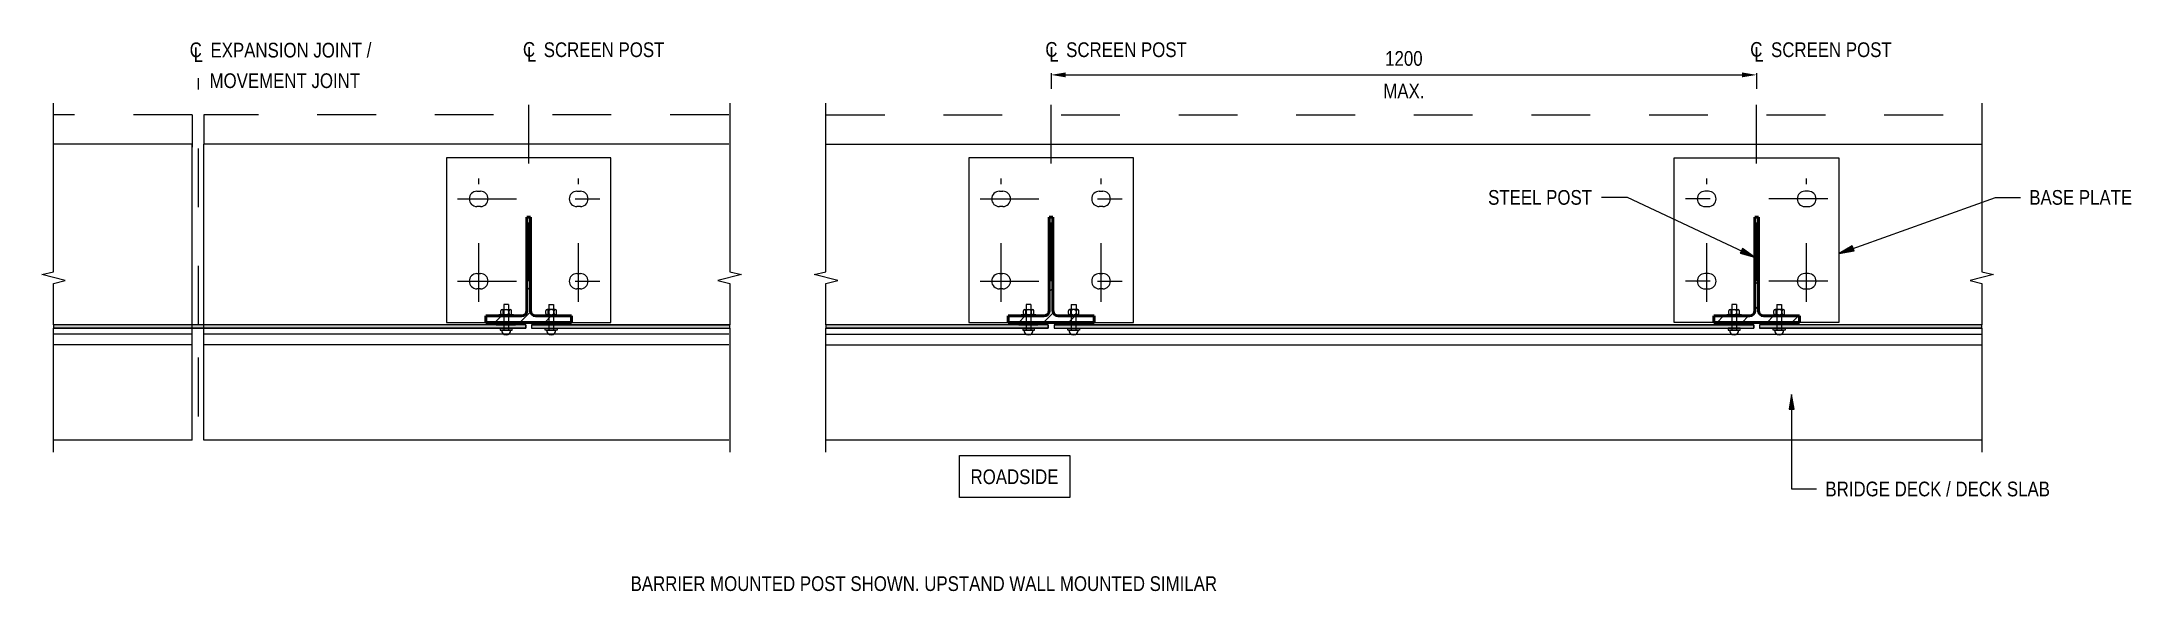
# Model space of a CAD drawing. Header units: metres. Extents: x 2.5 to 15.5, y -5.5 to 5.4.
# Drawn here: x 11.541 to 15.097, y -5.521 to -4.587 of the extents above; entities that cross this region are included whole.
import ezdxf

# ---------------------------------------------------------------- set-up
doc = ezdxf.new("R2010")
doc.units = ezdxf.units.M
doc.linetypes.add('JacobsCenter', pattern=[0.015, 0.009, -0.0015, 0.003, -0.0015])
doc.linetypes.add('JacobsDash', pattern=[0.0045, 0.003, -0.0015])
doc.layers.get('Defpoints').update_dxf_attribs({"color": 41})
for name, color, linetype, lineweight in [('A-ANNO-DIMS', 7, 'Continuous', 9), ('A-ANNO-NOTE', 7, 'Continuous', 9), ('A-DETL', 7, 'Continuous', 13), ('A-DETL-GENF', 7, 'Continuous', 9), ('G-ANNO-TEXT', 7, 'Continuous', 9)]:
    doc.layers.add(name, color=color, linetype=linetype, lineweight=lineweight)
doc.styles.add('Arial Narrow_1', font='ARIALN.TTF', dxfattribs={"height": 0.0025})
doc.styles.add('Arial Narrow_3', font='ARIALN.TTF', dxfattribs={"height": 0.025})
doc.dimstyles.new('Dimension_Standard_O__mm_', dxfattribs={"dimscale": 0.3048, "dimtxt": 0.025586, "dimasz": 0.082021, "dimexe": 0.07874, "dimexo": 0.049213, "dimgap": 0.049213, "dimtad": 1, "dimdec": 0, "dimlfac": 1000, "dimzin": 0, "dimdsep": 46, "dimtxsty": 'Arial Narrow_3', "dimsah": 1, "dimcen": 0.09, "dimaunit": 1, "dimadec": 4, "dimazin": 0, "dimtfac": 1, "dimtdec": 4, "dimtix": 1, "dimtmove": 0, "dimatfit": 3, "dimfxl": 1, "dimtvp": 1, "dimtfill": 1, "dimtolj": 1, "dimtzin": 0, "dimlwd": 18, "dimlwe": 18, "dimarcsym": 2})
pattern_1 = [(45, (9.06031, 0), (-0.0212132, 0.0212132), [])]

msp = doc.modelspace()

# ---------------------------------------------------------------- texts
at = {"layer": 'G-ANNO-TEXT', "char_height": 0.025, "attachment_point": 1, "style": 'Arial Narrow_3', "bg_fill": 3, "box_fill_scale": 1, "bg_fill_color": 256, "bg_fill_transparency": 0}
for s, insert in [('MOVEMENT JOINT', (11.8263779, -4.6405882)), ('BARRIER MOUNTED POST SHOWN. UPSTAND WALL MOUNTED SIMILAR', (12.5425342, -5.495991))]:
    msp.add_mtext(s, dxfattribs=dict(at, insert=insert))

# ---------------------------------------------------------------- blocks, each defined once
blk = doc.blocks.new('CS_DET_BreakLine_ViewScale1 - CS_Std BreakLine-6058594-DRG-2873224 - ANTI-THROW SCREEN POST - ALUMINIUM SCREEN_PLAN')
at = {"layer": 'A-DETL-GENF', "lineweight": 18}
for p, q in [((-0.02, 0), (0.1905, 0)), ((0.1965, 0), (0.2667, 0)), ((0.2667, 0), (0.2717, -0.02)), ((0.2717, -0.02), (0.2817, 0.02)), ((0.2817, 0.02), (0.2867, 0)), ((0.2867, 0), (0.5734, 0))]:
    blk.add_line(p, q, dxfattribs=at)
blk = doc.blocks.new('CS_DET_BreakLine_ViewScale1 - CS_Std BreakLine-6058595-DRG-2873224 - ANTI-THROW SCREEN POST - ALUMINIUM SCREEN_PLAN')
at = {"layer": 'A-DETL-GENF', "lineweight": 18}
for p, q in [((0.1905, 0), (-0.02, 0)), ((0.2667, 0), (0.1965, 0)), ((0.2717, 0.02), (0.2667, 0)), ((0.2817, -0.02), (0.2717, 0.02)), ((0.2867, 0), (0.2817, -0.02)), ((0.5734, 0), (0.2867, 0))]:
    blk.add_line(p, q, dxfattribs=at)
blk = doc.blocks.new('CS_Annot_Centreline Symbol4 - CS_Annot_Centreline Symbol 2-6058547-DRG-2873224 - ANTI-THROW SCREEN POST - ALUMINIUM SCREEN_PLAN')
at = {"layer": 'A-ANNO-NOTE', "char_height": 0.0025, "attachment_point": 1, "style": 'Arial Narrow_1'}
for s, insert, width in [('C  ', (-0.00109, 0.00476), 0.0044093), ('L', (-0.00041, 0.00392), 0.0019241)]:
    blk.add_mtext(s, dxfattribs=dict(at, insert=insert, width=width))
blk = doc.blocks.new('DIMBLOCK12-DRG-2873224 - ANTI-THROW SCREEN POST - ALUMINIUM SCREEN_PLAN')
at = {"layer": 'A-ANNO-DIMS', "color": 0, "lineweight": 18, "transparency": 16777216}
for p, q in [((13.2578, -4.6405), (13.2578, -4.6672)), ((13.2828, -4.6432), (14.4328, -4.6432)), ((14.4578, -4.6405), (14.4578, -4.6672))]:
    blk.add_line(p, q, dxfattribs=at)
at = {"layer": 'A-ANNO-DIMS', "color": 0, "transparency": 16777216}
for points in [[(13.2828, -4.639), (13.2828, -4.6474), (13.2578, -4.6432)], [(14.4328, -4.639), (14.4328, -4.6474), (14.4578, -4.6432)]]:
    blk.add_solid(points, dxfattribs=at)
at = {"layer": 'Defpoints', "color": 0, "transparency": 16777216}
for p in [(13.2578, -4.6255), (14.4578, -4.6255), (14.4578, -4.6432)]:
    blk.add_point(p, dxfattribs=at)
at = {"layer": 'A-ANNO-DIMS', "color": 0, "lineweight": 18, "transparency": 16777216, "char_height": 0.025, "width": 0.084311, "attachment_point": 5, "style": 'Arial Narrow_3', "bg_fill": 3, "box_fill_scale": 1.1, "bg_fill_color": 256, "bg_fill_true_color": 13158600, "bg_fill_transparency": 0}
for s, insert in [('\\A1;1200', (13.8578, -4.6154)), ('\\A1;MAX.', (13.8578, -4.6707))]:
    blk.add_mtext(s, dxfattribs=dict(at, insert=insert))
blk = doc.blocks.new('CS_Annot_Centreline Symbol4 - CS_Annot_Centreline Symbol-6057300-DRG-2873224 - ANTI-THROW SCREEN POST - ALUMINIUM SCREEN_PLAN')
at = {"layer": 'A-ANNO-NOTE', "char_height": 0.0025, "attachment_point": 1, "style": 'Arial Narrow_1'}
for s, insert, width in [('C  ', (-0.00109, 0.00476), 0.0044093), ('L', (-0.00041, 0.00392), 0.0019241)]:
    blk.add_mtext(s, dxfattribs=dict(at, insert=insert, width=width))

# ---------------------------------------------------------------- hatches: boundary and pattern name
at = {"layer": 'A-DETL-GENF'}
h = msp.add_hatch(dxfattribs=at)
h.set_pattern_fill('FP_2', color=256, style=0, pattern_type=2)
h.set_pattern_definition(pattern_1)
h.paths.add_polyline_path([(12.2961826, -5.0641832), (12.4421826, -5.0641832), (12.4421826, -5.0531832), (12.3813826, -5.0531832), (12.3790533, -5.0528765), (12.3768826, -5.0519774), (12.3750187, -5.0505472), (12.3735884, -5.0486832), (12.3726893, -5.0465126), (12.3723826, -5.0441832), (12.3723826, -4.8854681), (12.3659826, -4.8854681), (12.3659826, -5.0441832), (12.365676, -5.0465126), (12.3647769, -5.0486832), (12.3633466, -5.0505472), (12.3614826, -5.0519774), (12.359312, -5.0528765), (12.3569826, -5.0531832), (12.2961826, -5.0531832)])
h = msp.add_hatch(dxfattribs=at)
h.set_pattern_fill('FP_2', color=256, style=0, pattern_type=2)
h.set_pattern_definition(pattern_1)
h.paths.add_polyline_path([(13.1847586, -5.0641832), (13.3307586, -5.0641832), (13.3307586, -5.0531832), (13.2699586, -5.0531832), (13.2676292, -5.0528765), (13.2654586, -5.0519774), (13.2635946, -5.0505472), (13.2621643, -5.0486832), (13.2612652, -5.0465126), (13.2609586, -5.0441832), (13.2609586, -4.8854681), (13.2545586, -4.8854681), (13.2545586, -5.0441832), (13.2542519, -5.0465126), (13.2533528, -5.0486832), (13.2519225, -5.0505472), (13.2500586, -5.0519774), (13.2478879, -5.0528765), (13.2455586, -5.0531832), (13.1847586, -5.0531832)])
h = msp.add_hatch(dxfattribs=at)
h.set_pattern_fill('FP_2', color=256, style=0, pattern_type=2)
h.set_pattern_definition(pattern_1)
h.paths.add_polyline_path([(14.5307586, -5.0641832), (14.5307586, -5.0531832), (14.4699586, -5.0531832), (14.4676292, -5.0528765), (14.4654586, -5.0519774), (14.4635946, -5.0505472), (14.4621643, -5.0486832), (14.4612652, -5.0465126), (14.4609586, -5.0441832), (14.4609586, -4.8854681), (14.4545586, -4.8854681), (14.4545586, -5.0441832), (14.4542519, -5.0465126), (14.4533528, -5.0486832), (14.4519225, -5.0505472), (14.4500586, -5.0519774), (14.4478879, -5.0528765), (14.4455586, -5.0531832), (14.3847586, -5.0531832), (14.3847586, -5.0641832)])
at = {"layer": 'A-DETL-GENF', "true_color": 0xc0c0c0}
h = msp.add_hatch(color=9, dxfattribs=at)
h.paths.add_polyline_path([(12.7110429, -5.0741832), (12.7110429, -5.0681832), (12.3741826, -5.0681832), (12.3741826, -5.0741832)])
h.paths.add_polyline_path([(12.3641826, -5.0741832), (12.3641826, -5.0681832), (11.5610864, -5.0681832), (11.5610864, -5.0741832)])
h = msp.add_hatch(color=9, dxfattribs=at)
h.paths.add_polyline_path([(14.345813, -5.0741832), (14.4527586, -5.0741832), (14.4527586, -5.0681832), (13.2627586, -5.0681832), (13.2627586, -5.0741832)])
h.paths.add_polyline_path([(14.8407586, -5.0741832), (14.8407586, -5.0681832), (14.4627586, -5.0681832), (14.4627586, -5.0741832)])
h.paths.add_polyline_path([(12.8747586, -5.0741832), (13.2527586, -5.0741832), (13.2527586, -5.0681832), (12.8747586, -5.0681832)])
at = {"layer": 'G-ANNO-TEXT'}
for points in [[(14.4541898, -4.9532996), (14.4334436, -4.9386699), (14.4296911, -4.9466477)], [(14.5983421, -4.9467407), (14.623364, -4.9424585), (14.6203904, -4.9341587)], [(14.5172709, -5.1865609), (14.5128627, -5.2115609), (14.5216791, -5.2115609)]]:
    msp.add_hatch(color=256, dxfattribs=at).paths.add_polyline_path(points)

# ---------------------------------------------------------------- linework, layer by layer
at = {"layer": 'A-DETL', "linetype": 'JacobsCenter', "lineweight": 18}
for p, q in [((11.8075392, -5.0681832), (11.8075392, -4.6490326)), ((11.8075392, -5.2240326), (11.8075392, -5.0741832))]:
    msp.add_line(p, q, dxfattribs=at)
at = {"layer": 'A-DETL', "linetype": 'JacobsCenter', "lineweight": 9}
for p, q in [((12.3691826, -4.9941832), (12.3691826, -4.6241832)), ((13.2577586, -4.9941832), (13.2577586, -4.6241832)), ((14.4577586, -4.9941832), (14.4577586, -4.6241832))]:
    msp.add_line(p, q, dxfattribs=at)
at = {"layer": 'A-DETL', "linetype": 'JacobsDash', "lineweight": 9}
for p, q in [((11.7969444, -4.7113119), (11.5610864, -4.7113119)), ((12.7095826, -4.7113119), (11.8169444, -4.7113119)), ((12.8747586, -4.7113119), (14.8407586, -4.7113119))]:
    msp.add_line(p, q, dxfattribs=at)
at = {"layer": 'A-DETL', "lineweight": 9}
for p, q in [((11.7969444, -4.7113119), (11.7969444, -4.7663119)), ((11.8169444, -4.7113119), (11.8169444, -4.7613119)), ((11.7969444, -4.7613119), (11.5610864, -4.7613119)), ((11.7969444, -5.2646771), (11.7969444, -4.7613119)), ((12.7095826, -4.7613119), (11.8169444, -4.7613119)), ((11.8169444, -5.2646771), (11.8169444, -4.7613119)), ((11.8510864, -4.7613119), (11.8410864, -4.7613119)), ((12.8747586, -4.7613119), (14.8407586, -4.7613119)), ((12.3219629, -5.0491832), (12.3219629, -5.0442522)), ((12.3219629, -5.0491832), (12.3219629, -5.0442522)), ((12.3239629, -5.0422522), (12.3377672, -5.0422522)), ((12.3239629, -5.0422522), (12.3377672, -5.0422522)), ((12.3239629, -5.0422522), (12.3377672, -5.0422522)), ((12.3239629, -5.0422522), (12.3377672, -5.0422522)), ((12.3239629, -5.0422522), (12.3377672, -5.0422522)), ((12.3239629, -5.0422522), (12.3377672, -5.0422522)), ((12.3259629, -5.0491832), (12.3259629, -5.0442522)), ((12.3259629, -5.0491832), (12.3259629, -5.0442522)), ((12.334865, -5.0337692), (12.3268423, -5.0337733)), ((12.334865, -5.0337692), (12.3268423, -5.0337733)), ((12.3268423, -5.0337733), (12.3268644, -5.0773905)), ((12.3268423, -5.0337733), (12.3268644, -5.0773905)), ((12.334865, -5.0337692), (12.334865, -5.0773864)), ((12.334865, -5.0337692), (12.334865, -5.0773864)), ((12.3357672, -5.0491832), (12.3357672, -5.0442522)), ((12.3357672, -5.0491832), (12.3357672, -5.0442522)), ((12.3397672, -5.0491832), (12.3397672, -5.0442522)), ((12.3397672, -5.0491832), (12.3397672, -5.0442522)), ((12.3985981, -5.0491832), (12.3985981, -5.0442522)), ((12.4144024, -5.0422522), (12.4005981, -5.0422522)), ((12.4144024, -5.0422522), (12.4005981, -5.0422522)), ((12.4144024, -5.0422522), (12.4005981, -5.0422522)), ((12.4025981, -5.0491832), (12.4025981, -5.0442522)), ((12.4035002, -5.0337692), (12.4035002, -5.0773864)), ((12.4035002, -5.0337692), (12.411523, -5.0337733)), ((12.411523, -5.0337733), (12.4115009, -5.0773905)), ((12.4124024, -5.0491832), (12.4124024, -5.0442522)), ((12.4164024, -5.0491832), (12.4164024, -5.0442522)), ((13.2105388, -5.0491832), (13.2105388, -5.0442522)), ((13.2125388, -5.0422522), (13.2263431, -5.0422522)), ((13.2125388, -5.0422522), (13.2263431, -5.0422522)), ((13.2125388, -5.0422522), (13.2263431, -5.0422522)), ((13.2145388, -5.0491832), (13.2145388, -5.0442522)), ((13.223441, -5.0337692), (13.2154182, -5.0337733)), ((13.2154182, -5.0337733), (13.2154403, -5.0773905)), ((13.223441, -5.0337692), (13.223441, -5.0773864)), ((13.2243431, -5.0491832), (13.2243431, -5.0442522)), ((13.2283431, -5.0491832), (13.2283431, -5.0442522)), ((13.287174, -5.0491832), (13.287174, -5.0442522)), ((13.3029783, -5.0422522), (13.289174, -5.0422522)), ((13.3029783, -5.0422522), (13.289174, -5.0422522)), ((13.3029783, -5.0422522), (13.289174, -5.0422522)), ((13.291174, -5.0491832), (13.291174, -5.0442522)), ((13.2920761, -5.0337692), (13.2920761, -5.0773864)), ((13.2920761, -5.0337692), (13.3000989, -5.0337733)), ((13.3000989, -5.0337733), (13.3000768, -5.0773905)), ((13.3009783, -5.0491832), (13.3009783, -5.0442522)), ((13.3049783, -5.0491832), (13.3049783, -5.0442522)), ((14.4105388, -5.0491832), (14.4105388, -5.0442522)), ((14.4125388, -5.0422522), (14.4263431, -5.0422522)), ((14.4125388, -5.0422522), (14.4263431, -5.0422522)), ((14.4125388, -5.0422522), (14.4263431, -5.0422522)), ((14.4145388, -5.0491832), (14.4145388, -5.0442522)), ((14.423441, -5.0337692), (14.4154182, -5.0337733)), ((14.4154182, -5.0337733), (14.4154403, -5.0773905)), ((14.423441, -5.0337692), (14.423441, -5.0773864)), ((14.4243431, -5.0491832), (14.4243431, -5.0442522)), ((14.4283431, -5.0491832), (14.4283431, -5.0442522)), ((14.487174, -5.0491832), (14.487174, -5.0442522)), ((14.5029783, -5.0422522), (14.489174, -5.0422522)), ((14.5029783, -5.0422522), (14.489174, -5.0422522)), ((14.5029783, -5.0422522), (14.489174, -5.0422522)), ((14.491174, -5.0491832), (14.491174, -5.0442522)), ((14.4920761, -5.0337692), (14.4920761, -5.0773864)), ((14.4920761, -5.0337692), (14.5000989, -5.0337733)), ((14.5000989, -5.0337733), (14.5000768, -5.0773905)), ((14.5009783, -5.0491832), (14.5009783, -5.0442522)), ((14.5049783, -5.0491832), (14.5049783, -5.0442522)), ((11.5610864, -5.0681832), (11.5610864, -5.0741832)), ((12.3641826, -5.0681832), (11.5610864, -5.0681832)), ((12.3641826, -5.0681832), (11.5610864, -5.0681832)), ((11.5610864, -5.0741832), (12.3641826, -5.0741832)), ((12.3641826, -5.0741832), (11.5610864, -5.0741832)), ((11.7969444, -5.0841832), (11.5610864, -5.0841832)), ((12.7095826, -5.0841832), (11.8169444, -5.0841832)), ((12.3140396, -5.0641832), (12.3140396, -5.0681832)), ((12.3466753, -5.0641832), (12.3140396, -5.0641832)), ((12.3140396, -5.0641832), (12.3140396, -5.0681832)), ((12.3466753, -5.0641832), (12.3140396, -5.0641832)), ((12.3140396, -5.0681832), (12.3466753, -5.0681832)), ((12.3140396, -5.0681832), (12.3466753, -5.0681832)), ((12.3433691, -5.0511832), (12.3183691, -5.0511832)), ((12.3183691, -5.0511832), (12.3183691, -5.0531832)), ((12.3433691, -5.0511832), (12.3183691, -5.0511832)), ((12.3183691, -5.0511832), (12.3183691, -5.0531832)), ((12.3208929, -5.0741832), (12.3208929, -5.0773938)), ((12.3408929, -5.0741832), (12.3208929, -5.0741832)), ((12.3208929, -5.0741832), (12.3208929, -5.0773938)), ((12.3408929, -5.0741832), (12.3208929, -5.0741832)), ((12.3208929, -5.0773938), (12.3408929, -5.0773938)), ((12.3208929, -5.0773938), (12.3408929, -5.0773938)), ((12.3388646, -5.0773844), (12.3228655, -5.0773925)), ((12.3388646, -5.0773844), (12.3228655, -5.0773925)), ((12.3408929, -5.0773938), (12.3408929, -5.0741832)), ((12.3408929, -5.0773938), (12.3408929, -5.0741832)), ((12.3433691, -5.0531832), (12.3433691, -5.0511832)), ((12.3433691, -5.0531832), (12.3433691, -5.0511832)), ((12.3466753, -5.0681832), (12.3466753, -5.0641832)), ((12.3466753, -5.0681832), (12.3466753, -5.0641832)), ((12.3641826, -5.0741832), (12.3641826, -5.0681832)), ((12.3641826, -5.0681832), (12.3641826, -5.0741832)), ((12.3641826, -5.0681832), (12.3641826, -5.0741832)), ((12.7110429, -5.0681832), (12.3741826, -5.0681832)), ((12.3741826, -5.0681832), (12.3741826, -5.0741832)), ((12.3741826, -5.0681832), (12.3741826, -5.0741832)), ((12.3741826, -5.0681832), (12.7110429, -5.0681832)), ((12.3741826, -5.0741832), (12.7110429, -5.0741832)), ((12.3741826, -5.0741832), (12.7110429, -5.0741832)), ((12.3916899, -5.0641832), (12.4243257, -5.0641832)), ((12.3916899, -5.0681832), (12.3916899, -5.0641832)), ((12.4243257, -5.0681832), (12.3916899, -5.0681832)), ((12.3949962, -5.0511832), (12.4199962, -5.0511832)), ((12.3949962, -5.0531832), (12.3949962, -5.0511832)), ((12.3974724, -5.0741832), (12.4174724, -5.0741832)), ((12.3974724, -5.0773938), (12.3974724, -5.0741832)), ((12.4174724, -5.0773938), (12.3974724, -5.0773938)), ((12.3995006, -5.0773844), (12.4154998, -5.0773925)), ((12.4174724, -5.0741832), (12.4174724, -5.0773938)), ((12.4199962, -5.0511832), (12.4199962, -5.0531832)), ((12.4243257, -5.0641832), (12.4243257, -5.0681832)), ((12.7110429, -5.0741832), (12.7110429, -5.0681832)), ((13.2527586, -5.0681832), (12.8747586, -5.0681832)), ((12.8747586, -5.0681832), (12.8747586, -5.0741832)), ((13.2527586, -5.0681832), (12.8747586, -5.0681832)), ((12.8747586, -5.0741832), (13.2527586, -5.0741832)), ((13.2527586, -5.0741832), (12.8747586, -5.0741832)), ((12.8747586, -5.0841832), (14.8407586, -5.0841832)), ((13.2026155, -5.0641832), (13.2026155, -5.0681832)), ((13.2352513, -5.0641832), (13.2026155, -5.0641832)), ((13.2026155, -5.0681832), (13.2352513, -5.0681832)), ((13.231945, -5.0511832), (13.206945, -5.0511832)), ((13.206945, -5.0511832), (13.206945, -5.0531832)), ((13.2094688, -5.0741832), (13.2094688, -5.0773938)), ((13.2294688, -5.0741832), (13.2094688, -5.0741832)), ((13.2094688, -5.0773938), (13.2294688, -5.0773938)), ((13.2274406, -5.0773844), (13.2114414, -5.0773925)), ((13.2294688, -5.0773938), (13.2294688, -5.0741832)), ((13.231945, -5.0531832), (13.231945, -5.0511832)), ((13.2352513, -5.0681832), (13.2352513, -5.0641832)), ((13.2527586, -5.0741832), (13.2527586, -5.0681832)), ((13.2527586, -5.0681832), (13.2527586, -5.0741832)), ((14.4527586, -5.0681832), (13.2627586, -5.0681832)), ((13.2627586, -5.0681832), (13.2627586, -5.0741832)), ((13.2627586, -5.0681832), (14.4527586, -5.0681832)), ((13.2627586, -5.0681832), (13.2627586, -5.0741832)), ((13.2627586, -5.0741832), (14.4527586, -5.0741832)), ((13.2627586, -5.0741832), (14.4527586, -5.0741832)), ((13.2802659, -5.0641832), (13.3129016, -5.0641832)), ((13.2802659, -5.0681832), (13.2802659, -5.0641832)), ((13.3129016, -5.0681832), (13.2802659, -5.0681832)), ((13.2835721, -5.0511832), (13.3085721, -5.0511832)), ((13.2835721, -5.0531832), (13.2835721, -5.0511832)), ((13.2860483, -5.0741832), (13.3060483, -5.0741832)), ((13.2860483, -5.0773938), (13.2860483, -5.0741832)), ((13.3060483, -5.0773938), (13.2860483, -5.0773938)), ((13.2880765, -5.0773844), (13.3040757, -5.0773925)), ((13.3060483, -5.0741832), (13.3060483, -5.0773938)), ((13.3085721, -5.0511832), (13.3085721, -5.0531832)), ((13.3129016, -5.0641832), (13.3129016, -5.0681832)), ((14.4026155, -5.0641832), (14.4026155, -5.0681832)), ((14.4352513, -5.0641832), (14.4026155, -5.0641832)), ((14.4026155, -5.0681832), (14.4352513, -5.0681832)), ((14.431945, -5.0511832), (14.406945, -5.0511832)), ((14.406945, -5.0511832), (14.406945, -5.0531832)), ((14.4094688, -5.0741832), (14.4094688, -5.0773938)), ((14.4294688, -5.0741832), (14.4094688, -5.0741832)), ((14.4094688, -5.0773938), (14.4294688, -5.0773938)), ((14.4274406, -5.0773844), (14.4114414, -5.0773925)), ((14.4294688, -5.0773938), (14.4294688, -5.0741832)), ((14.431945, -5.0531832), (14.431945, -5.0511832)), ((14.4352513, -5.0681832), (14.4352513, -5.0641832)), ((14.4527586, -5.0741832), (14.4527586, -5.0681832)), ((14.4527586, -5.0681832), (14.4527586, -5.0741832)), ((14.8407586, -5.0681832), (14.4627586, -5.0681832)), ((14.4627586, -5.0681832), (14.4627586, -5.0741832)), ((14.8407586, -5.0681832), (14.4627586, -5.0681832)), ((14.4627586, -5.0681832), (14.4627586, -5.0741832)), ((14.4627586, -5.0741832), (14.8407586, -5.0741832)), ((14.8407586, -5.0741832), (14.4627586, -5.0741832)), ((14.4802659, -5.0641832), (14.5129016, -5.0641832)), ((14.4802659, -5.0681832), (14.4802659, -5.0641832)), ((14.5129016, -5.0681832), (14.4802659, -5.0681832)), ((14.4835721, -5.0511832), (14.5085721, -5.0511832)), ((14.4835721, -5.0531832), (14.4835721, -5.0511832)), ((14.4860483, -5.0741832), (14.5060483, -5.0741832)), ((14.4860483, -5.0773938), (14.4860483, -5.0741832)), ((14.5060483, -5.0773938), (14.4860483, -5.0773938)), ((14.4880765, -5.0773844), (14.5040757, -5.0773925)), ((14.5060483, -5.0741832), (14.5060483, -5.0773938)), ((14.5085721, -5.0511832), (14.5085721, -5.0531832)), ((14.5129016, -5.0641832), (14.5129016, -5.0681832)), ((14.8407586, -5.0741832), (14.8407586, -5.0681832)), ((11.7969444, -5.1022927), (11.5610864, -5.1022927)), ((12.7095826, -5.1022927), (11.8169444, -5.1022927)), ((12.8747586, -5.1022927), (14.8407586, -5.1022927)), ((11.7969444, -5.2646771), (11.5610864, -5.2646771)), ((12.7095826, -5.2646771), (11.8169444, -5.2646771)), ((14.8407586, -5.2646771), (12.8747586, -5.2646771))]:
    msp.add_line(p, q, dxfattribs=at)
at = {"layer": 'A-DETL', "lineweight": 25}
for p, q in [((12.2291826, -4.7841832), (12.2291826, -5.0641832)), ((12.5091826, -4.7841832), (12.2291826, -4.7841832)), ((12.5091826, -5.0641832), (12.5091826, -4.7841832)), ((13.1177586, -4.7841832), (13.1177586, -5.0641832)), ((13.3977586, -4.7841832), (13.1177586, -4.7841832)), ((13.3977586, -5.0641832), (13.3977586, -4.7841832)), ((14.3177586, -4.7841832), (14.5977586, -4.7841832)), ((14.3177586, -5.0641832), (14.3177586, -4.7841832)), ((14.5977586, -4.7841832), (14.5977586, -5.0641832)), ((12.2811955, -4.8411832), (12.2871955, -4.8411832)), ((12.2871955, -4.8671832), (12.2811955, -4.8671832)), ((12.4511698, -4.8411832), (12.4571698, -4.8411832)), ((12.4571698, -4.8671832), (12.4511698, -4.8671832)), ((13.1697714, -4.8411832), (13.1757714, -4.8411832)), ((13.1757714, -4.8671832), (13.1697714, -4.8671832)), ((13.3397457, -4.8411832), (13.3457457, -4.8411832)), ((13.3457457, -4.8671832), (13.3397457, -4.8671832)), ((14.3757714, -4.8411832), (14.3697714, -4.8411832)), ((14.3697714, -4.8671832), (14.3757714, -4.8671832)), ((14.5457457, -4.8411832), (14.5397457, -4.8411832)), ((14.5397457, -4.8671832), (14.5457457, -4.8671832)), ((12.2811955, -4.9811832), (12.2871955, -4.9811832)), ((12.2871955, -5.0071832), (12.2811955, -5.0071832)), ((12.4511698, -4.9811832), (12.4571698, -4.9811832)), ((12.4571698, -5.0071832), (12.4511698, -5.0071832)), ((13.1697714, -4.9811832), (13.1757714, -4.9811832)), ((13.1757714, -5.0071832), (13.1697714, -5.0071832)), ((13.3397457, -4.9811832), (13.3457457, -4.9811832)), ((13.3457457, -5.0071832), (13.3397457, -5.0071832)), ((14.3757714, -4.9811832), (14.3697714, -4.9811832)), ((14.3697714, -5.0071832), (14.3757714, -5.0071832)), ((14.5457457, -4.9811832), (14.5397457, -4.9811832)), ((14.5397457, -5.0071832), (14.5457457, -5.0071832)), ((12.2291826, -5.0641832), (12.2961826, -5.0641832)), ((12.4421826, -5.0641832), (12.5091826, -5.0641832)), ((13.1177586, -5.0641832), (13.1847586, -5.0641832)), ((13.3307586, -5.0641832), (13.3977586, -5.0641832)), ((14.3847586, -5.0641832), (14.3177586, -5.0641832)), ((14.5977586, -5.0641832), (14.5307586, -5.0641832))]:
    msp.add_line(p, q, dxfattribs=at)
at = {"layer": 'A-DETL', "linetype": 'JacobsCenter'}
for p, q in [((12.2841826, -5.0291832), (12.2841826, -4.8191832)), ((12.454157, -5.0291832), (12.454157, -4.8191832)), ((13.1727586, -5.0291832), (13.1727586, -4.8191832)), ((13.3427329, -5.0291832), (13.3427329, -4.8191832)), ((14.3727842, -5.0291832), (14.3727842, -4.8191832)), ((14.5427586, -5.0291832), (14.5427586, -4.8191832)), ((12.2482869, -4.8541832), (12.4900784, -4.8541832)), ((13.1368628, -4.8541832), (13.3786543, -4.8541832)), ((14.5786543, -4.8541832), (14.3368628, -4.8541832)), ((12.2482869, -4.9941832), (12.4900784, -4.9941832)), ((13.1368628, -4.9941832), (13.3786543, -4.9941832)), ((14.5786543, -4.9941832), (14.3368628, -4.9941832))]:
    msp.add_line(p, q, dxfattribs=at)
at = {"layer": 'A-DETL', "lineweight": 50}
for p, q in [((12.3723826, -4.8854681), (12.3659826, -4.8854681)), ((12.3659826, -4.8854681), (12.3659826, -5.0441832)), ((12.3723826, -5.0441832), (12.3723826, -4.8854681)), ((13.2609586, -4.8854681), (13.2545586, -4.8854681)), ((13.2545586, -4.8854681), (13.2545586, -5.0441832)), ((13.2609586, -5.0441832), (13.2609586, -4.8854681)), ((14.4545586, -4.8854681), (14.4545586, -5.0441832)), ((14.4609586, -4.8854681), (14.4545586, -4.8854681)), ((14.4609586, -5.0441832), (14.4609586, -4.8854681)), ((12.3569826, -5.0531832), (12.2961826, -5.0531832)), ((12.2961826, -5.0531832), (12.2961826, -5.0641832)), ((12.2961826, -5.0641832), (12.4421826, -5.0641832)), ((12.4421826, -5.0531832), (12.3813826, -5.0531832)), ((12.4421826, -5.0641832), (12.4421826, -5.0531832)), ((13.2455586, -5.0531832), (13.1847586, -5.0531832)), ((13.1847586, -5.0531832), (13.1847586, -5.0641832)), ((13.1847586, -5.0641832), (13.3307586, -5.0641832)), ((13.3307586, -5.0531832), (13.2699586, -5.0531832)), ((13.3307586, -5.0641832), (13.3307586, -5.0531832)), ((14.4455586, -5.0531832), (14.3847586, -5.0531832)), ((14.3847586, -5.0531832), (14.3847586, -5.0641832)), ((14.3847586, -5.0641832), (14.5307586, -5.0641832)), ((14.5307586, -5.0531832), (14.4699586, -5.0531832)), ((14.5307586, -5.0641832), (14.5307586, -5.0531832))]:
    msp.add_line(p, q, dxfattribs=at)
at = {"layer": 'A-DETL', "lineweight": 18}
for p, q in [((12.3259629, -5.0471677), (12.3259629, -5.0462677)), ((12.3259629, -5.0471677), (12.3259629, -5.0462677)), ((12.3357672, -5.0471677), (12.3357672, -5.0462677)), ((12.3357672, -5.0471677), (12.3357672, -5.0462677)), ((12.4025981, -5.0471677), (12.4025981, -5.0462677)), ((12.4124024, -5.0471677), (12.4124024, -5.0462677)), ((13.2145388, -5.0471677), (13.2145388, -5.0462677)), ((13.2243431, -5.0471677), (13.2243431, -5.0462677)), ((13.291174, -5.0471677), (13.291174, -5.0462677)), ((13.3009783, -5.0471677), (13.3009783, -5.0462677)), ((14.4145388, -5.0471677), (14.4145388, -5.0462677)), ((14.4243431, -5.0471677), (14.4243431, -5.0462677)), ((14.491174, -5.0471677), (14.491174, -5.0462677)), ((14.5009783, -5.0471677), (14.5009783, -5.0462677)), ((12.3183691, -5.0531832), (12.3433691, -5.0531832)), ((12.3183691, -5.0531832), (12.3433691, -5.0531832)), ((12.4199962, -5.0531832), (12.3949962, -5.0531832)), ((13.206945, -5.0531832), (13.231945, -5.0531832)), ((13.3085721, -5.0531832), (13.2835721, -5.0531832)), ((14.406945, -5.0531832), (14.431945, -5.0531832)), ((14.5085721, -5.0531832), (14.4835721, -5.0531832))]:
    msp.add_line(p, q, dxfattribs=at)
at = {"layer": 'A-DETL', "lineweight": 25}
for centre, start, end in [((12.2811955, -4.8541832), 90, 270), ((12.2871955, -4.8541832), 270, 90), ((12.4511698, -4.8541832), 90, 270), ((12.4571698, -4.8541832), 270, 90), ((13.1697714, -4.8541832), 90, 270), ((13.1757714, -4.8541832), 270, 90), ((13.3397457, -4.8541832), 90, 270), ((13.3457457, -4.8541832), 270, 90), ((14.3697714, -4.8541832), 90, 270), ((14.3757714, -4.8541832), 270, 90), ((14.5397457, -4.8541832), 90, 270), ((14.5457457, -4.8541832), 270, 90), ((12.2811955, -4.9941832), 90, 270), ((12.2871955, -4.9941832), 270, 90), ((12.4511698, -4.9941832), 90, 270), ((12.4571698, -4.9941832), 270, 90), ((13.1697714, -4.9941832), 90, 270), ((13.1757714, -4.9941832), 270, 90), ((13.3397457, -4.9941832), 90, 270), ((13.3457457, -4.9941832), 270, 90), ((14.3697714, -4.9941832), 90, 270), ((14.3757714, -4.9941832), 270, 90), ((14.5397457, -4.9941832), 90, 270), ((14.5457457, -4.9941832), 270, 90)]:
    msp.add_arc(centre, 0.013, start, end, dxfattribs=at)
at = {"layer": 'A-DETL', "lineweight": 9}
for centre, radius, start, end in [((12.3239629, -5.0442522), 0.002, 0, 180), ((12.3239629, -5.0442522), 0.002, 0, 180), ((12.330865, -5.0472522), 0.005, 11.3556156, 168.6443844), ((12.330865, -5.0472522), 0.005, 11.3556156, 168.6443844), ((12.330865, -5.0461832), 0.005, 191.3556156, 348.6443844), ((12.330865, -5.0461832), 0.005, 191.3556156, 348.6443844), ((12.3377672, -5.0442522), 0.002, 0, 180), ((12.3377672, -5.0442522), 0.002, 0, 180), ((12.4005981, -5.0442522), 0.002, 0, 180), ((12.4075002, -5.0472522), 0.005, 11.3556156, 168.6443844), ((12.4075002, -5.0461832), 0.005, 191.3556156, 348.6443844), ((12.4144024, -5.0442522), 0.002, 0, 180), ((13.2125388, -5.0442522), 0.002, 0, 180), ((13.219441, -5.0472522), 0.005, 11.3556156, 168.6443844), ((13.219441, -5.0461832), 0.005, 191.3556156, 348.6443844), ((13.2263431, -5.0442522), 0.002, 0, 180), ((13.289174, -5.0442522), 0.002, 0, 180), ((13.2960761, -5.0472522), 0.005, 11.3556156, 168.6443844), ((13.2960761, -5.0461832), 0.005, 191.3556156, 348.6443844), ((13.3029783, -5.0442522), 0.002, 0, 180), ((14.4125388, -5.0442522), 0.002, 0, 180), ((14.419441, -5.0472522), 0.005, 11.3556156, 168.6443844), ((14.419441, -5.0461832), 0.005, 191.3556156, 348.6443844), ((14.4263431, -5.0442522), 0.002, 0, 180), ((14.489174, -5.0442522), 0.002, 0, 180), ((14.4960761, -5.0472522), 0.005, 11.3556156, 168.6443844), ((14.4960761, -5.0461832), 0.005, 191.3556156, 348.6443844), ((14.5029783, -5.0442522), 0.002, 0, 180), ((12.3239629, -5.0491832), 0.002, 180, 0), ((12.3239629, -5.0491832), 0.002, 180, 0), ((12.330865, -5.0773082), 0.008, 180.6037199, 359.4544665), ((12.330865, -5.0773082), 0.008, 180.6037199, 359.4544665), ((12.3377672, -5.0491832), 0.002, 180, 0), ((12.3377672, -5.0491832), 0.002, 180, 0), ((12.4005981, -5.0491832), 0.002, 180, 0), ((12.4075003, -5.0773082), 0.008, 180.5455335, 359.3962801), ((12.4144024, -5.0491832), 0.002, 180, 0), ((13.2125388, -5.0491832), 0.002, 180, 0), ((13.2194409, -5.0773082), 0.008, 180.6037199, 359.4544665), ((13.2263431, -5.0491832), 0.002, 180, 0), ((13.289174, -5.0491832), 0.002, 180, 0), ((13.2960762, -5.0773082), 0.008, 180.5455335, 359.3962801), ((13.3029783, -5.0491832), 0.002, 180, 0), ((14.4125388, -5.0491832), 0.002, 180, 0), ((14.4194409, -5.0773082), 0.008, 180.6037199, 359.4544665), ((14.4263431, -5.0491832), 0.002, 180, 0), ((14.489174, -5.0491832), 0.002, 180, 0), ((14.4960762, -5.0773082), 0.008, 180.5455335, 359.3962801), ((14.5029783, -5.0491832), 0.002, 180, 0)]:
    msp.add_arc(centre, radius, start, end, dxfattribs=at)
at = {"layer": 'A-DETL', "lineweight": 50}
for centre, start, end in [((12.3569826, -5.0441832), 270, 360), ((12.3813826, -5.0441832), 180, 270), ((13.2455586, -5.0441832), 270, 360), ((13.2699586, -5.0441832), 180, 270), ((14.4455586, -5.0441832), 270, 360), ((14.4699586, -5.0441832), 180, 270)]:
    msp.add_arc(centre, 0.009, start, end, dxfattribs=at)
at = {"layer": 'G-ANNO-TEXT'}
for p, q in [((14.194691, -4.8515724), (14.1940233, -4.8515724)), ((14.2379175, -4.8515724), (14.194691, -4.8515724)), ((14.4541898, -4.9532996), (14.2379175, -4.8515724)), ((14.5983421, -4.9467407), (14.8639705, -4.8515724)), ((14.8639705, -4.8515724), (14.9064652, -4.8515724)), ((14.4334436, -4.9386699), (14.4296911, -4.9466477)), ((14.4541898, -4.9532996), (14.4334436, -4.9386699)), ((14.6203904, -4.9341587), (14.5983421, -4.9467407)), ((14.623364, -4.9424585), (14.6203904, -4.9341587)), ((14.4296911, -4.9466477), (14.4541898, -4.9532996)), ((14.5983421, -4.9467407), (14.623364, -4.9424585)), ((14.5172709, -5.1865609), (14.5128627, -5.2115609)), ((14.5216791, -5.2115609), (14.5172709, -5.1865609)), ((14.5172709, -5.1865609), (14.5172709, -5.3475234)), ((14.5128627, -5.2115609), (14.5216791, -5.2115609)), ((14.5172709, -5.3475234), (14.5597656, -5.3475234))]:
    msp.add_line(p, q, dxfattribs=at)
at = {"layer": 'G-ANNO-TEXT', "lineweight": 18, "flags": 128}
msp.add_lwpolyline([(13.1017691, -5.290439), (13.2898847, -5.290439), (13.2898847, -5.362139), (13.1017691, -5.362139)], close=True, dxfattribs=at)

# ---------------------------------------------------------------- block references
at = {"layer": 'A-ANNO-NOTE', "xscale": 10, "yscale": 10, "zscale": 10}
for name, p in [('CS_Annot_Centreline Symbol4 - CS_Annot_Centreline Symbol-6057300-DRG-2873224 - ANTI-THROW SCREEN POST - ALUMINIUM SCREEN_PLAN', (11.8034793, -4.6356972)), ('CS_Annot_Centreline Symbol4 - CS_Annot_Centreline Symbol 2-6058547-DRG-2873224 - ANTI-THROW SCREEN POST - ALUMINIUM SCREEN_PLAN', (12.3702826, -4.634945)), ('CS_Annot_Centreline Symbol4 - CS_Annot_Centreline Symbol 2-6058547-DRG-2873224 - ANTI-THROW SCREEN POST - ALUMINIUM SCREEN_PLAN', (13.2588586, -4.634945)), ('CS_Annot_Centreline Symbol4 - CS_Annot_Centreline Symbol 2-6058547-DRG-2873224 - ANTI-THROW SCREEN POST - ALUMINIUM SCREEN_PLAN', (14.4577586, -4.634945))]:
    msp.add_blockref(name, p, dxfattribs=at)
at = {"layer": 'A-DETL-GENF'}
for name, p, rotation in [('CS_DET_BreakLine_ViewScale1 - CS_Std BreakLine-6058594-DRG-2873224 - ANTI-THROW SCREEN POST - ALUMINIUM SCREEN_PLAN', (11.5610864, -5.2646771), 90), ('CS_DET_BreakLine_ViewScale1 - CS_Std BreakLine-6058595-DRG-2873224 - ANTI-THROW SCREEN POST - ALUMINIUM SCREEN_PLAN', (12.7110429, -5.2646771), 89.9999999999998), ('CS_DET_BreakLine_ViewScale1 - CS_Std BreakLine-6058594-DRG-2873224 - ANTI-THROW SCREEN POST - ALUMINIUM SCREEN_PLAN', (12.8747586, -5.2646771), 90), ('CS_DET_BreakLine_ViewScale1 - CS_Std BreakLine-6058595-DRG-2873224 - ANTI-THROW SCREEN POST - ALUMINIUM SCREEN_PLAN', (14.8407586, -5.2646771), 89.99999999999984)]:
    msp.add_blockref(name, p, dxfattribs=dict(at, rotation=rotation))

msp.set_redraw_order([(e.dxf.handle, doc.entitydb.next_handle()) for e in msp.query("TEXT MTEXT ATTDEF DIMENSION ARC_DIMENSION")])  # texts and dimensions are drawn at this point

# ---------------------------------------------------------------- next in the draw order: texts
at = {"layer": 'A-ANNO-NOTE', "char_height": 0.025, "attachment_point": 1, "style": 'Arial Narrow_3', "bg_fill": 3, "box_fill_scale": 1, "bg_fill_color": 256, "bg_fill_true_color": 13158600, "bg_fill_transparency": 0}
for s, insert in [('EXPANSION JOINT /', (11.8279811, -4.5886329)), ('SCREEN POST', (12.3947845, -4.5878808)), ('SCREEN POST', (13.2833604, -4.5878808)), ('SCREEN POST', (14.4822604, -4.5878808))]:
    msp.add_mtext(s, dxfattribs=dict(at, insert=insert))
at = {"layer": 'G-ANNO-TEXT', "char_height": 0.025, "attachment_point": 1, "style": 'Arial Narrow_3', "bg_fill": 3, "box_fill_scale": 1, "bg_fill_color": 256, "bg_fill_true_color": 13158600, "bg_fill_transparency": 0}
for s, insert in [('STEEL POST', (14.001091, -4.8390724)), ('BASE PLATE', (14.9214652, -4.8390724)), ('BRIDGE DECK / DECK SLAB', (14.5747656, -5.3350234))]:
    msp.add_mtext(s, dxfattribs=dict(at, insert=insert))
at = {"layer": 'G-ANNO-TEXT', "lineweight": 18, "insert": (13.1207379, -5.3141734), "char_height": 0.025, "attachment_point": 1, "style": 'Arial Narrow_3', "bg_fill": 3, "box_fill_scale": 1, "bg_fill_color": 256, "bg_fill_transparency": 0}
msp.add_mtext('ROADSIDE', dxfattribs=at)

# ---------------------------------------------------------------- next in the draw order: dimensions: what is measured, and where the dimension line sits
at = {"layer": 'A-ANNO-DIMS', "lineweight": 18}
dim = msp.add_linear_dim(base=(14.4577586, -4.64321), p1=(13.2577586, -4.6255324), p2=(14.4577586, -4.6255324), text='<>\\XMAX.', dimstyle='Dimension_Standard_O__mm_', override={"dimpost": '<>', "dimfxl": 1.2}, dxfattribs=at)
dim.commit()
dim.dimension.update_dxf_attribs({"geometry": 'DIMBLOCK12-DRG-2873224 - ANTI-THROW SCREEN POST - ALUMINIUM SCREEN_PLAN', "text_midpoint": (13.8577586, -4.64321)})

doc.saveas('drawing.dxf')
